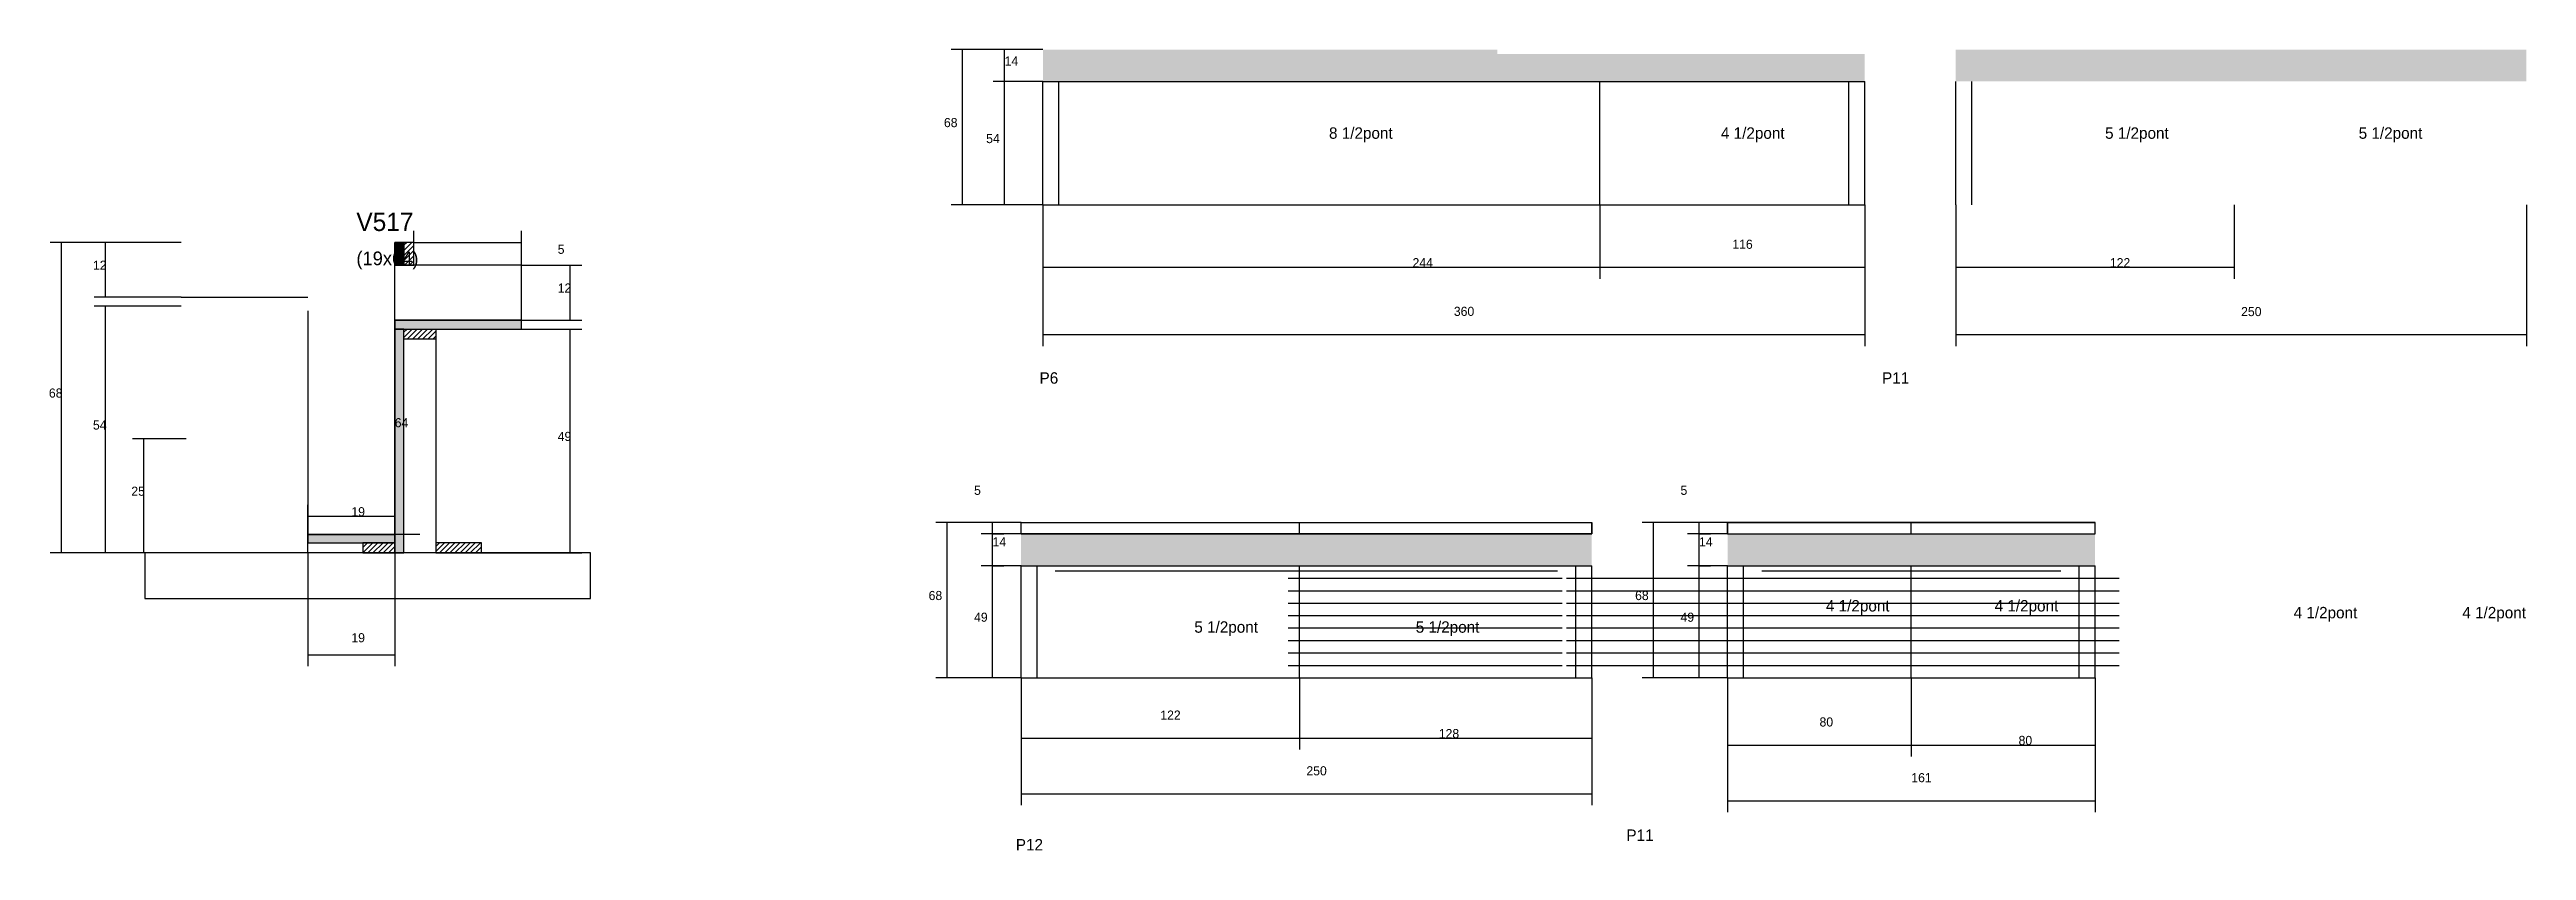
# Model space of a CAD drawing. Header units: metres. Extents: x -2848 to 22762, y -45195 to 1016.
# Drawn here: x 17466 to 18551, y -37666 to -37316 of the extents above; entities that cross this region are included whole.
import ezdxf

# ---------------------------------------------------------------- set-up
doc = ezdxf.new("R2010")
doc.units = ezdxf.units.M
for name, color, linetype in [('CONCRETO', 251, 'Continuous'), ('COTA', 4, 'Continuous'), ('Cota Seção (2x)', 4, 'Continuous'), ('Hachura', 253, 'Continuous'), ('Madeira', 126, 'Continuous'), ('NOMENCLATURA', 7, 'Continuous'), ('Painéis', 200, 'Continuous'), ('SARR_2.2x7', 40, 'Continuous'), ('Texto Seção', 7, 'Continuous')]:
    doc.layers.add(name, color=color, linetype=linetype)

msp = doc.modelspace()

# ---------------------------------------------------------------- texts
at = {"layer": 'COTA'}
for s, p in [('14', (17884, -37322.5)), ('68', (17857.4, -37349.5)), ('54', (17875.9, -37356.5)), ('5', (17688.2, -37405)), ('116', (18202.8, -37402.8)), ('12', (17484.6, -37412)), ('244', (18062.7, -37410.9)), ('122', (18368.2, -37410.9)), ('12', (17688.2, -37422)), ('360', (18080.8, -37432.2)), ('250', (18425.7, -37432.3)), ('68', (17465.3, -37468)), ('54', (17484.6, -37482)), ('49', (17688.2, -37487)), ('25', (17501.4, -37511)), ('5', (17870.6, -37510.6)), ('5', (18180.1, -37510.6)), ('14', (17878.7, -37533.2)), ('14', (18188.2, -37533.2)), ('68', (17850.7, -37556.7)), ('68', (18160.2, -37556.7)), ('49', (17870.6, -37566.2)), ('49', (18180.1, -37566.2)), ('19', (17597.8, -37575.2)), ('122', (17952.2, -37609.1)), ('80', (18241, -37612.1)), ('128', (18074.2, -37617.2)), ('80', (18328.2, -37620.2)), ('250', (18016.2, -37633.5)), ('161', (18281.2, -37636.5))]:
    msp.add_text(s, height=4, dxfattribs=at).set_placement(p)
at = {"layer": 'Cota Seção (2x)'}
for s, p in [('64', (17616.8, -37481)), ('19', (17597.8, -37520))]:
    msp.add_text(s, height=4, dxfattribs=at).set_placement(p)
at = {"layer": 'NOMENCLATURA'}
for s, p in [('8 1/2pont', (18026.1, -37354.6)), ('4 1/2pont', (18197.8, -37354.6)), ('5 1/2pont', (18366.1, -37354.6)), ('5 1/2pont', (18477.2, -37354.6)), ('P6', (17899.3, -37461.9)), ('P11', (18268.4, -37461.9)), ('5 1/2pont', (17967.1, -37571)), ('5 1/2pont', (18064.1, -37571)), ('4 1/2pont', (18243.8, -37561.7)), ('4 1/2pont', (18317.7, -37561.7)), ('4 1/2pont', (18448.7, -37564.7)), ('4 1/2pont', (18522.6, -37564.7)), ('P12', (17888.9, -37666.4)), ('P11', (18156.4, -37662.2))]:
    msp.add_text(s, height=5, dxfattribs=at).set_placement(p)
at = {"layer": 'Texto Seção'}
for s, height, p in [('V517', 8, (17600, -37395)), ('(19x64)', 6, (17600, -37410))]:
    msp.add_text(s, height=height, dxfattribs=at).set_placement(p)

# ---------------------------------------------------------------- hatches: boundary and pattern name
at = {"layer": 'COTA'}
h = msp.add_hatch(dxfattribs=at)
h.set_pattern_fill('AR-CONC', scale=0.03)
h.paths.add_polyline_path([(18099.8, -37317.5), (18260.8, -37317.5), (18260.8, -37317.5), (18260.8, -37329.5), (18260.8, -37329.5), (17900.8, -37329.5), (17900.8, -37329.5), (17900.8, -37315.5), (17900.8, -37315.5), (18099.8, -37315.5), (18099.8, -37315.5), (18099.8, -37317.5)])
h = msp.add_hatch(dxfattribs=at)
h.set_pattern_fill('AR-CONC', scale=0.03)
h.paths.add_polyline_path([(18300.7, -37315.5), (18300.7, -37329.5), (18300.7, -37329.5), (18550.7, -37329.5), (18550.7, -37329.5), (18550.7, -37315.5), (18550.7, -37315.5), (18300.7, -37315.5)])
h = msp.add_hatch(dxfattribs=at)
h.set_pattern_fill('AR-CONC', scale=0.03)
h.paths.add_polyline_path([(17891.2, -37527.7), (17891.2, -37541.7), (17891.2, -37541.7), (18141.2, -37541.7), (18141.2, -37541.7), (18141.2, -37527.7), (18141.2, -37527.7), (17891.2, -37527.7)])
h = msp.add_hatch(dxfattribs=at)
h.set_pattern_fill('AR-CONC', scale=0.03)
h.paths.add_polyline_path([(18361.7, -37527.7), (18361.7, -37541.7), (18361.7, -37541.7), (18200.7, -37541.7), (18200.7, -37541.7), (18200.7, -37527.7), (18200.7, -37527.7), (18361.7, -37527.7)])
at = {"layer": 'Hachura'}
h = msp.add_hatch(color=8, dxfattribs=at)
h.dxf.hatch_style = 1
h.paths.add_polyline_path([(17616.8, -37410), (17620.8, -37410), (17620.8, -37410), (17620.8, -37400), (17620.8, -37400), (17616.8, -37400), (17616.8, -37400), (17616.8, -37410)])
h = msp.add_hatch(dxfattribs=at)
h.set_pattern_fill('ANSI31', scale=0.5)
h.paths.add_polyline_path([(17625.2, -37400), (17620.8, -37400), (17620.8, -37400), (17620.8, -37410), (17620.8, -37410), (17625.2, -37410), (17625.2, -37410), (17625.2, -37400)])
h = msp.add_hatch(color=8, dxfattribs=at)
h.dxf.hatch_style = 1
h.paths.add_polyline_path([(17672.4, -37438), (17672.4, -37434), (17672.4, -37434), (17616.8, -37434), (17616.8, -37434), (17616.8, -37438), (17616.8, -37438), (17672.4, -37438)])
h = msp.add_hatch(color=8, dxfattribs=at)
h.dxf.hatch_style = 1
h.paths.add_polyline_path([(17620.8, -37438), (17616.8, -37438), (17616.8, -37438), (17616.8, -37536), (17616.8, -37536), (17620.8, -37536), (17620.8, -37536), (17620.8, -37438)])
h = msp.add_hatch(dxfattribs=at)
h.set_pattern_fill('ANSI31', scale=0.5)
h.paths.add_polyline_path([(17620.8, -37442.4), (17620.8, -37438), (17620.8, -37438), (17634.8, -37438), (17634.8, -37438), (17634.8, -37442.4), (17634.8, -37442.4), (17620.8, -37442.4)])
h = msp.add_hatch(color=8, dxfattribs=at)
h.dxf.hatch_style = 1
h.paths.add_polyline_path([(17616.8, -37531.6), (17616.8, -37528), (17616.8, -37528), (17578.8, -37528), (17578.8, -37528), (17578.8, -37531.6), (17578.8, -37531.6), (17616.8, -37531.6)])
h = msp.add_hatch(dxfattribs=at)
h.set_pattern_fill('ANSI31', scale=0.5)
h.paths.add_polyline_path([(17616.8, -37536), (17616.8, -37531.6), (17616.8, -37531.6), (17602.8, -37531.6), (17602.8, -37531.6), (17602.8, -37536), (17602.8, -37536), (17616.8, -37536)])
h = msp.add_hatch(dxfattribs=at)
h.set_pattern_fill('ANSI31', scale=0.5)
h.paths.add_polyline_path([(17654.8, -37536), (17654.8, -37531.6), (17654.8, -37531.6), (17634.8, -37531.6), (17634.8, -37531.6), (17634.8, -37536), (17634.8, -37536), (17654.8, -37536)])

# ---------------------------------------------------------------- linework, layer by layer
at = {"layer": 'CONCRETO'}
msp.add_lwpolyline([(17578.8, -37430), (17578.8, -37430), (17578.8, -37456), (17578.8, -37456), (17578.8, -37528), (17616.8, -37528), (17616.8, -37434), (17672.4, -37434), (17672.4, -37410), (17616.8, -37410)], dxfattribs=at)
at = {"layer": 'COTA'}
for p, q in [((17900.8, -37315.5), (17860.5, -37315.5)), ((17865.5, -37383.5), (17865.5, -37315.5)), ((17900.8, -37315.5), (17879, -37315.5)), ((17884, -37329.5), (17884, -37315.5)), ((17900.8, -37329.5), (17879, -37329.5)), ((17900.8, -37329.5), (17879, -37329.5)), ((17884, -37383.5), (17884, -37329.5)), ((17900.8, -37383.5), (17860.5, -37383.5)), ((17900.8, -37383.5), (17879, -37383.5)), ((17900.8, -37383.5), (17900.8, -37415.9)), ((17900.8, -37383.5), (17900.8, -37445.4)), ((18144.8, -37383.5), (18144.8, -37415.9)), ((18144.8, -37383.5), (18144.8, -37415.9)), ((18260.8, -37383.5), (18260.8, -37415.9)), ((18260.8, -37383.5), (18260.8, -37445.4)), ((18300.7, -37383.5), (18300.7, -37415.9)), ((18300.7, -37383.5), (18300.7, -37445.4)), ((18422.7, -37383.5), (18422.7, -37415.9)), ((18550.7, -37383.5), (18550.7, -37445.4)), ((17523.2, -37400), (17465.8, -37400)), ((17470.8, -37536), (17470.8, -37400)), ((17523.2, -37400), (17485.1, -37400)), ((17490.1, -37424), (17490.1, -37400)), ((17625.2, -37400), (17625.2, -37395)), ((17625.2, -37400), (17672.4, -37400)), ((17672.4, -37410), (17672.4, -37395)), ((17672.4, -37410), (17698.7, -37410)), ((17693.7, -37434), (17693.7, -37410)), ((17900.8, -37410.9), (18144.8, -37410.9)), ((18144.8, -37410.9), (18260.8, -37410.9)), ((18300.7, -37410.9), (18422.7, -37410.9)), ((17523.2, -37424), (17485.1, -37424)), ((17523.2, -37428), (17485.1, -37428)), ((17490.1, -37536), (17490.1, -37428)), ((17672.4, -37434), (17698.7, -37434)), ((17634.8, -37438), (17698.7, -37438)), ((17693.7, -37536), (17693.7, -37438)), ((17900.8, -37440.4), (18260.8, -37440.4)), ((18300.7, -37440.4), (18550.7, -37440.4)), ((17525.5, -37486), (17501.9, -37486)), ((17506.9, -37536), (17506.9, -37486)), ((17891.2, -37522.7), (17853.8, -37522.7)), ((17858.8, -37590.7), (17858.8, -37522.7)), ((17891.2, -37522.7), (17873.7, -37522.7)), ((17878.7, -37527.7), (17878.7, -37522.7)), ((18200.7, -37522.7), (18163.3, -37522.7)), ((18168.3, -37590.7), (18168.3, -37522.7)), ((18200.7, -37522.7), (18183.2, -37522.7)), ((18188.2, -37527.7), (18188.2, -37522.7)), ((17891.2, -37527.7), (17873.7, -37527.7)), ((17878.7, -37541.7), (17878.7, -37527.7)), ((17878.7, -37527.7), (17883.7, -37527.7)), ((18200.7, -37527.7), (18183.2, -37527.7)), ((18188.2, -37541.7), (18188.2, -37527.7)), ((18188.2, -37527.7), (18193.2, -37527.7)), ((17545.2, -37536), (17465.8, -37536)), ((17545.2, -37536), (17485.1, -37536)), ((17525.5, -37536), (17501.9, -37536)), ((17578.8, -37536), (17578.8, -37585.7)), ((17616.8, -37536), (17616.8, -37585.7)), ((17650.4, -37536), (17698.7, -37536)), ((17891.2, -37541.7), (17873.7, -37541.7)), ((17878.7, -37590.7), (17878.7, -37541.7)), ((17878.7, -37541.7), (17883.7, -37541.7)), ((18200.7, -37541.7), (18183.2, -37541.7)), ((18188.2, -37590.7), (18188.2, -37541.7)), ((18188.2, -37541.7), (18193.2, -37541.7)), ((17578.8, -37580.7), (17616.8, -37580.7)), ((17891.2, -37590.7), (17853.8, -37590.7)), ((17891.2, -37590.7), (17873.7, -37590.7)), ((17891.2, -37590.7), (17891.2, -37622.2)), ((17891.2, -37590.7), (17891.2, -37646.6)), ((18013.2, -37590.7), (18013.2, -37622.2)), ((18013.2, -37590.7), (18013.2, -37622.2)), ((18141.2, -37590.7), (18141.2, -37622.2)), ((18141.2, -37590.7), (18141.2, -37646.6)), ((18200.7, -37590.7), (18163.3, -37590.7)), ((18200.7, -37590.7), (18183.2, -37590.7)), ((18200.7, -37590.7), (18200.7, -37625.2)), ((18200.7, -37590.7), (18200.7, -37649.6)), ((18281.2, -37590.7), (18281.2, -37625.2)), ((18281.2, -37590.7), (18281.2, -37625.2)), ((18361.7, -37590.7), (18361.7, -37625.2)), ((18361.7, -37590.7), (18361.7, -37649.6)), ((17891.2, -37617.2), (18013.2, -37617.2)), ((18013.2, -37617.2), (18141.2, -37617.2)), ((18200.7, -37620.2), (18281.2, -37620.2)), ((18281.2, -37620.2), (18361.7, -37620.2)), ((17891.2, -37641.6), (18141.2, -37641.6)), ((18200.7, -37644.6), (18361.7, -37644.6))]:
    msp.add_line(p, q, dxfattribs=at)
at = {"layer": 'Cota Seção (2x)'}
for p, q in [((17616.8, -37528), (17616.8, -37400)), ((17616.8, -37400), (17621.8, -37400)), ((17578.8, -37536), (17578.8, -37515)), ((17578.8, -37520), (17616.8, -37520)), ((17616.8, -37536), (17616.8, -37515)), ((17627.8, -37528), (17611.8, -37528))]:
    msp.add_line(p, q, dxfattribs=at)
at = {"layer": 'Madeira'}
for points in [[(17625.2, -37400), (17620.8, -37400), (17620.8, -37410), (17625.2, -37410)], [(17620.8, -37442.4), (17620.8, -37438), (17634.8, -37438), (17634.8, -37442.4)], [(17620.8, -37438), (17634.8, -37438), (17634.8, -37536), (17620.8, -37536)], [(17616.8, -37536), (17616.8, -37531.6), (17602.8, -37531.6), (17602.8, -37536)], [(17654.8, -37536), (17654.8, -37531.6), (17634.8, -37531.6), (17634.8, -37536)], [(17507.3, -37556), (17702.5, -37556), (17702.5, -37536), (17507.3, -37536)]]:
    msp.add_lwpolyline(points, close=True, dxfattribs=at)
at = {"layer": 'Painéis'}
for p, q in [((17900.8, -37329.5), (18260.8, -37329.5)), ((17900.8, -37383.5), (17900.8, -37329.5)), ((18144.8, -37383.5), (18144.8, -37329.5)), ((18260.8, -37383.5), (18260.8, -37329.5)), ((18300.7, -37383.5), (18300.7, -37329.5)), ((17900.8, -37383.5), (18260.8, -37383.5)), ((17523.2, -37424), (17578.8, -37424)), ((17616.8, -37434), (17672.4, -37434)), ((17891.2, -37522.7), (18141.2, -37522.7)), ((18013.2, -37527.7), (18013.2, -37522.7)), ((18141.2, -37527.7), (18141.2, -37522.7)), ((18200.7, -37522.7), (18361.7, -37522.7)), ((18200.7, -37527.7), (18200.7, -37522.7)), ((18281.1, -37527.7), (18281.1, -37522.7)), ((17578.8, -37528), (17616.8, -37528)), ((17891.2, -37527.7), (18141.2, -37527.7)), ((18200.7, -37527.7), (18361.7, -37527.7)), ((17891.2, -37541.7), (18141.2, -37541.7)), ((17891.2, -37590.7), (17891.2, -37541.7)), ((18013.2, -37590.7), (18013.2, -37541.7)), ((18141.2, -37590.7), (18141.2, -37541.7)), ((18200.7, -37541.7), (18281.2, -37541.7)), ((18200.7, -37590.7), (18200.7, -37541.7)), ((18281.2, -37541.7), (18361.7, -37541.7)), ((18281.2, -37590.7), (18281.2, -37541.7)), ((18361.7, -37590.7), (18361.7, -37541.7)), ((17891.2, -37590.7), (18141.2, -37590.7)), ((18200.7, -37590.7), (18361.7, -37590.7))]:
    msp.add_line(p, q, dxfattribs=at)
for points in [[(17620.8, -37400), (17616.8, -37400), (17616.8, -37410), (17620.8, -37410)], [(17672.4, -37438), (17672.4, -37434), (17616.8, -37434), (17616.8, -37438)], [(17620.8, -37438), (17616.8, -37438), (17616.8, -37536), (17620.8, -37536)], [(17891.2, -37522.7), (18141.2, -37522.7), (18141.2, -37527.7), (17891.2, -37527.7)], [(18361.7, -37522.7), (18200.7, -37522.7), (18200.7, -37527.7), (18361.7, -37527.7)], [(17616.8, -37531.6), (17616.8, -37528), (17578.8, -37528), (17578.8, -37531.6)]]:
    msp.add_lwpolyline(points, close=True, dxfattribs=at)
at = {"layer": 'SARR_2.2x7'}
for p, q in [((17907.8, -37383.5), (17907.8, -37329.5)), ((18253.8, -37383.5), (18253.8, -37329.5)), ((18307.7, -37383.5), (18307.7, -37329.5)), ((17898.2, -37590.7), (17898.2, -37541.7)), ((17906.2, -37543.9), (18013.2, -37543.9)), ((18013.2, -37543.9), (18126.2, -37543.9)), ((18134.2, -37590.7), (18134.2, -37541.7)), ((18207.7, -37590.7), (18207.7, -37541.7)), ((18215.7, -37543.9), (18281.2, -37543.9)), ((18281.2, -37543.9), (18346.7, -37543.9)), ((18354.7, -37590.7), (18354.7, -37541.7)), ((18008.2, -37547.1), (18128.2, -37547.1)), ((18008.2, -37552.6), (18128.2, -37552.6)), ((18130.2, -37547.1), (18372.2, -37547.1)), ((18130.2, -37552.6), (18372.2, -37552.6)), ((18008.2, -37558), (18128.2, -37558)), ((18008.2, -37563.5), (18128.2, -37563.5)), ((18130.2, -37558), (18372.2, -37558)), ((18130.2, -37563.5), (18372.2, -37563.5)), ((18008.2, -37568.9), (18128.2, -37568.9)), ((18008.2, -37574.4), (18128.2, -37574.4)), ((18130.2, -37568.9), (18372.2, -37568.9)), ((18130.2, -37574.4), (18372.2, -37574.4)), ((18008.2, -37579.8), (18128.2, -37579.8)), ((18008.2, -37585.3), (18128.2, -37585.3)), ((18130.2, -37579.8), (18372.2, -37579.8)), ((18130.2, -37585.3), (18372.2, -37585.3))]:
    msp.add_line(p, q, dxfattribs=at)

msp.set_redraw_order([(e.dxf.handle, doc.entitydb.next_handle()) for e in msp.query("TEXT MTEXT ATTDEF DIMENSION ARC_DIMENSION")])  # texts and dimensions are drawn at this point

doc.saveas('drawing.dxf')
